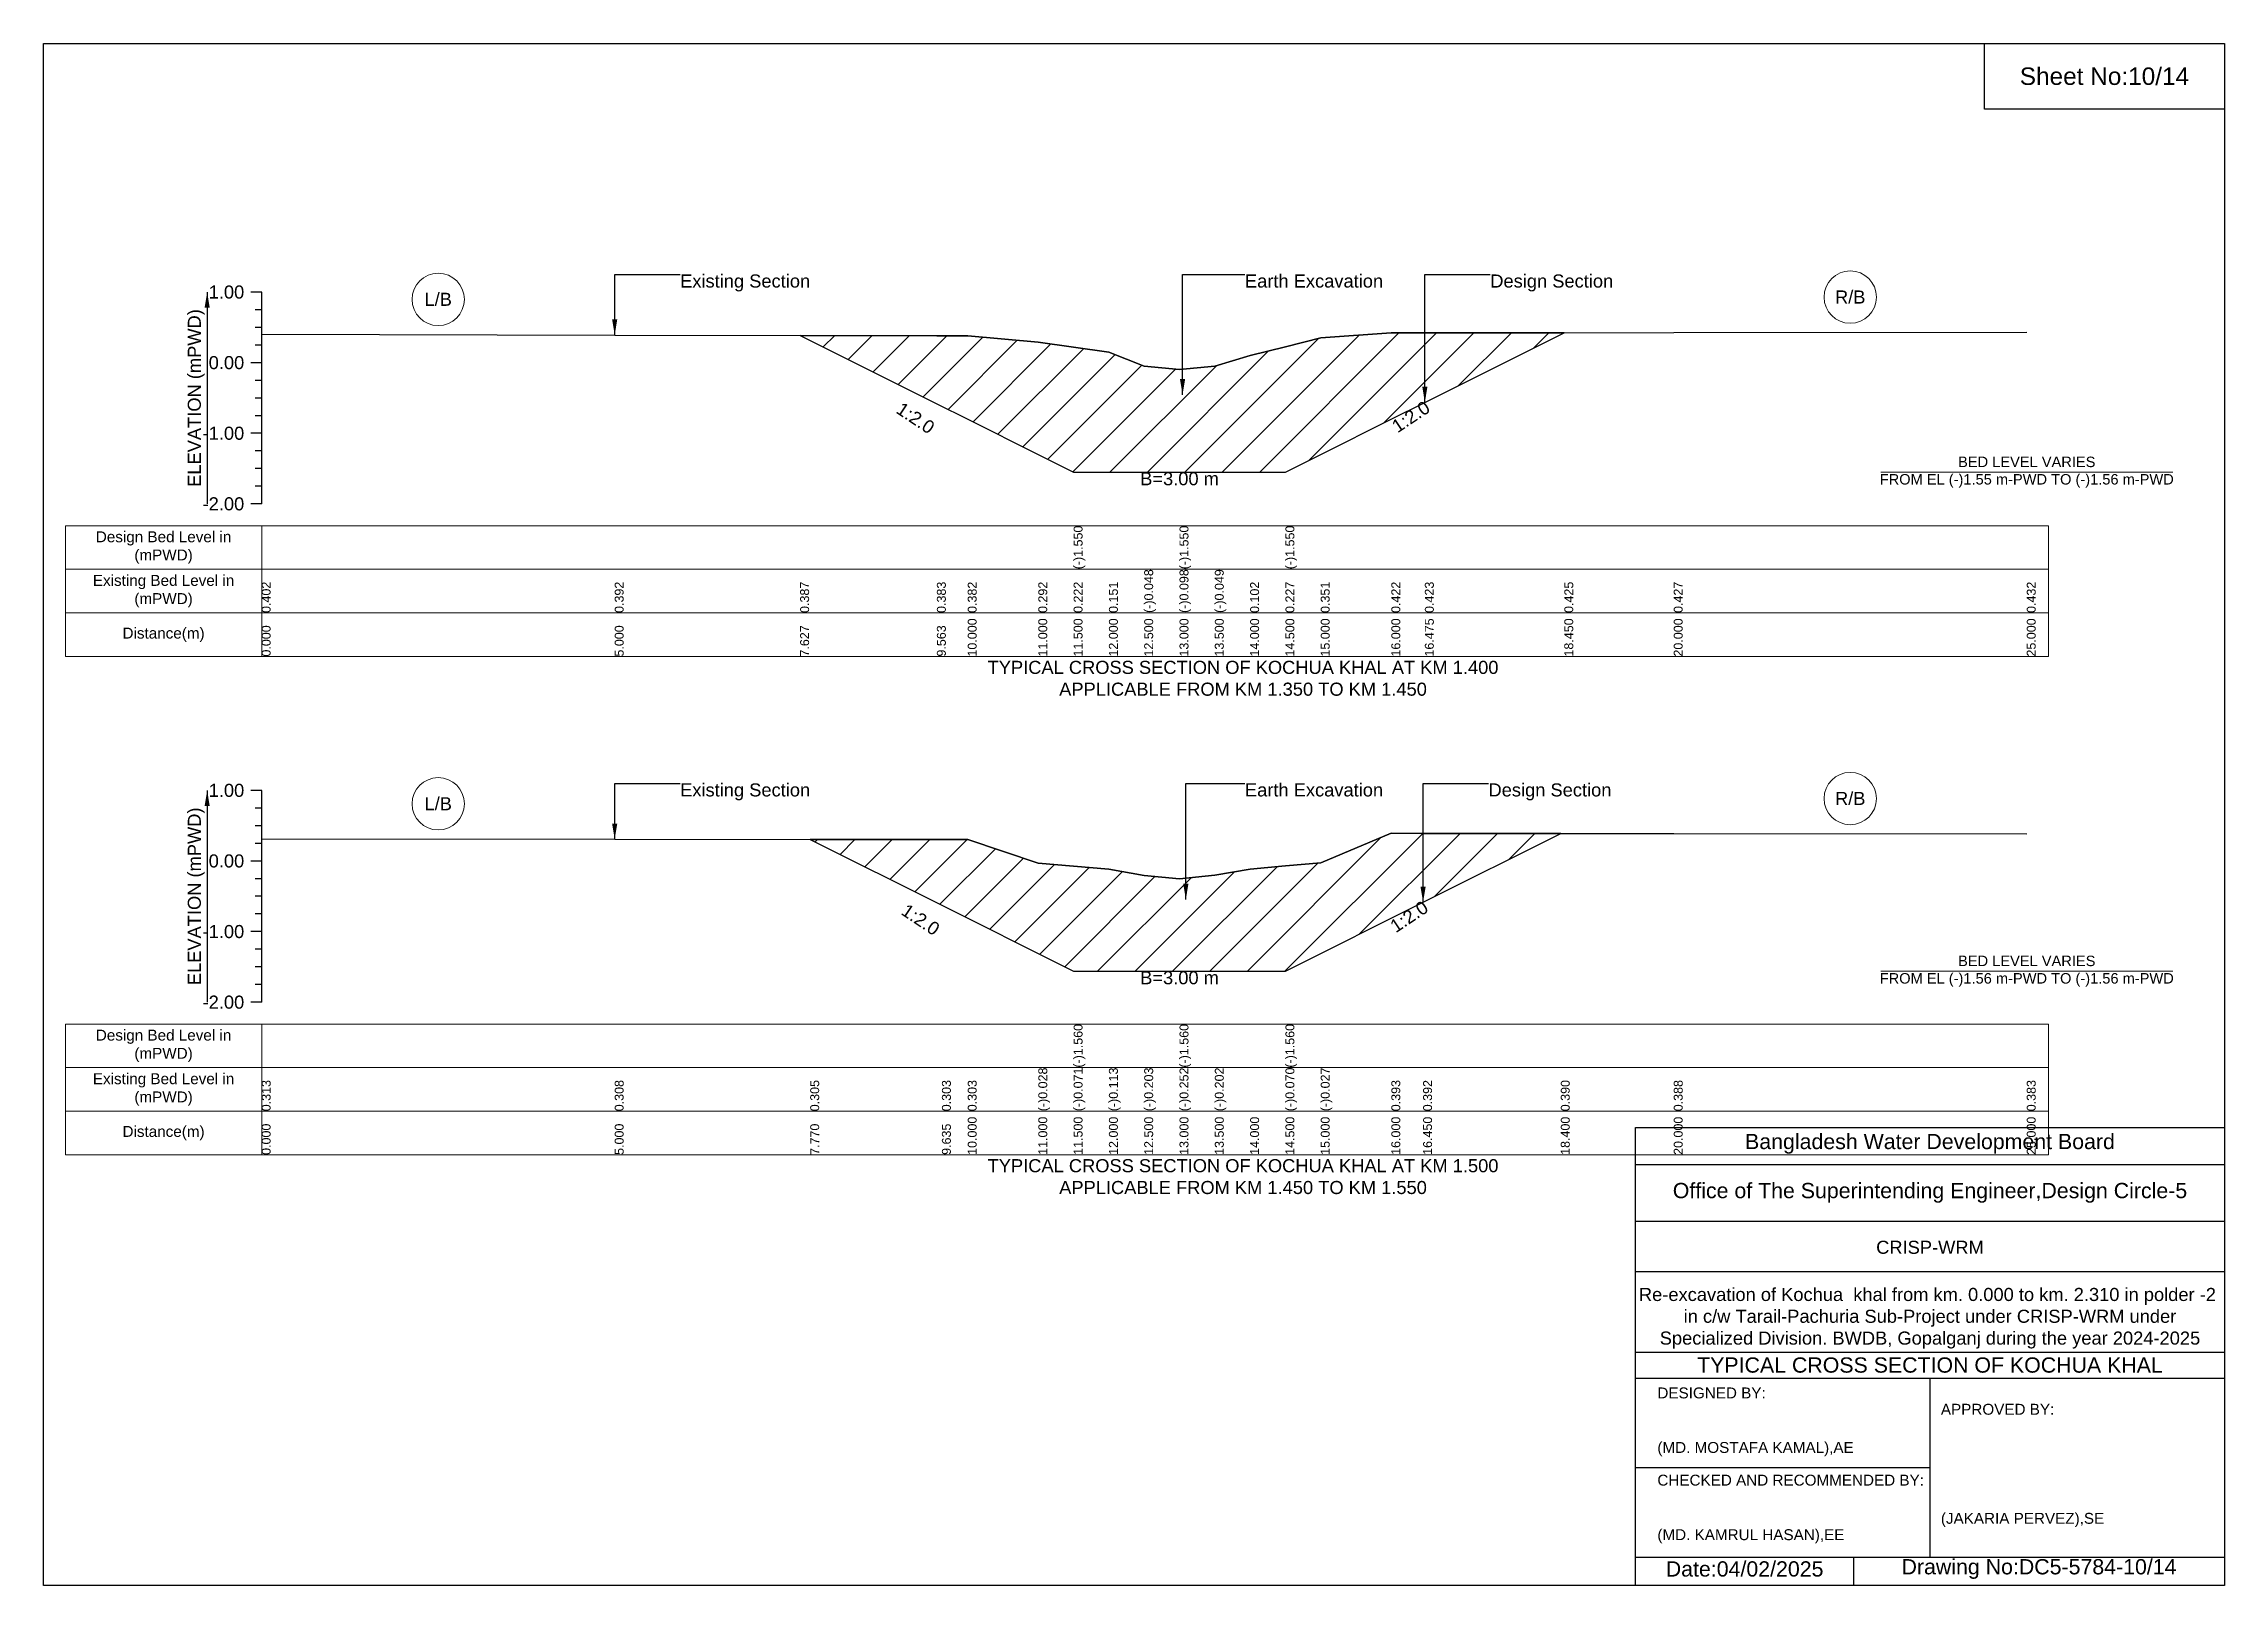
# Model space of a CAD drawing. Header units: inches. Extents: x 91000 to 258000, y -5743 to 6664.
# Drawn here: x 200000 to 208000, y -5656 to 0 of the extents above; entities that cross this region are included whole.
import ezdxf

# ---------------------------------------------------------------- set-up
doc = ezdxf.new("R2010")
doc.units = ezdxf.units.IN
doc.header["$LTSCALE"] = 7
doc.header["$MEASUREMENT"] = 0
for name, color, linetype, lineweight in [('Cross section Data Border', 7, 'Continuous', 9), ('Cross Section Labels', 7, 'Continuous', 9), ('Existing_Bed_Level for Xsection', 7, 'Continuous', 25)]:
    doc.layers.add(name, color=color, linetype=linetype, lineweight=lineweight)
doc.styles.get("Standard").update_dxf_attribs({"font": 'arial.ttf'})
doc.dimstyles.get("Standard").update_dxf_attribs({"dimtxt": 0.18, "dimasz": 0.18, "dimexe": 0.18, "dimexo": 0.0625, "dimgap": 0.09, "dimtad": 0, "dimtih": 1, "dimtoh": 1, "dimdec": 4, "dimzin": 0, "dimdsep": 46, "dimtxsty": 'Standard', "dimcen": 0.09, "dimadec": 0, "dimazin": 0, "dimtfac": 1, "dimtdec": 4, "dimtofl": 0, "dimtmove": 0, "dimatfit": 3, "dimfxl": 1, "dimtolj": 1, "dimtzin": 0, "dimarcsym": 0})

msp = doc.modelspace()

# ---------------------------------------------------------------- texts
at = {"attachment_point": 5}
for s, insert, char_height in [('Sheet No:10/14', (207560, -120), 64), ('Bangladesh Water Development Board', (206920, -4036), 56), ('Office of The Superintending Engineer,Design Circle-5', (206920, -4216), 56)]:
    msp.add_mtext(s, dxfattribs=dict(at, insert=insert, char_height=char_height))
for s, insert, char_height, width, attachment_point in [('CRISP-WRM', (206920, -4416), 48, 2240, 5), ('Re-excavation of Kochua  khal from km. 0.000 to km. 2.310 in polder -2  in c/w Tarail-Pachuria Sub-Project under CRISP-WRM under Specialized Division. BWDB, Gopalganj during the year 2024-2025', (206920, -4676), 48, 2160, 5), ('TYPICAL CROSS SECTION OF KOCHUA KHAL', (206920, -4848), 56, 2240, 5), ('DESIGNED BY:^J^J^J(MD. MOSTAFA KAMAL),AE', (205920, -5056), 40, 1120, 4), ('APPROVED BY:^J^J^J^J^J^J(JAKARIA PERVEZ),SE', (206960, -5216), 40, 1120, 4), ('CHECKED AND RECOMMENDED BY:^J^J^J(MD. KAMRUL HASAN),EE', (205920, -5376), 40, 1120, 4), ('Date:04/02/2025', (206240, -5596), 56, 1120, 5), ('Drawing No:DC5-5784-10/14', (207320, -5596), 56, 1760, 5)]:
    msp.add_mtext(s, dxfattribs=dict(insert=insert, char_height=char_height, width=width, attachment_point=attachment_point))
at = {"layer": 'Cross section Data Border', "char_height": 40, "width": 640, "attachment_point": 5}
for s, insert in [('Design Bed Level in (mPWD)', (200440, -1848.6)), ('Existing Bed Level in (mPWD)', (200440, -2008.6)), ('Distance(m)', (200440, -2168.6)), ('Design Bed Level in (mPWD)', (200440, -3676.7)), ('Existing Bed Level in (mPWD)', (200440, -3836.7)), ('Distance(m)', (200440, -3996.7))]:
    msp.add_mtext(s, dxfattribs=dict(at, insert=insert))
at = {"layer": 'Cross Section Labels'}
for s, insert, char_height, attachment_point in [('Existing Section', (202335, -846.9), 48, 1), ('Earth Excavation', (204407, -846.9), 48, 1), ('Design Section', (205307, -846.9), 48, 1), ('L/B', (201447.5, -938.3), 48, 5), ('R/B', (206627.5, -929.9), 48, 5), ('BED LEVEL VARIES ^JFROM EL (-)1.55 m-PWD TO (-)1.56 m-PWD', (207275, -1572.1), 38.4, 5), ('B=3.00 m', (204167, -1572.1), 48, 2), ('TYPICAL CROSS SECTION OF KOCHUA KHAL AT KM 1.400^JAPPLICABLE FROM KM 1.350 TO KM 1.450', (204400, -2328.6), 48, 5), ('Existing Section', (202335, -2713.8), 48, 1), ('Earth Excavation', (204407, -2713.8), 48, 1), ('Design Section', (205300.5, -2713.8), 48, 1), ('L/B', (201447.5, -2788.8), 48, 5), ('R/B', (206627.5, -2769.4), 48, 5), ('BED LEVEL VARIES ^JFROM EL (-)1.56 m-PWD TO (-)1.56 m-PWD', (207275, -3402.8), 38.4, 5), ('B=3.00 m', (204167, -3402.8), 48, 2), ('TYPICAL CROSS SECTION OF KOCHUA KHAL AT KM 1.500^JAPPLICABLE FROM KM 1.450 TO KM 1.550', (204400, -4156.7), 48, 5)]:
    msp.add_mtext(s, dxfattribs=dict(at, insert=insert, char_height=char_height, attachment_point=attachment_point))
at = {"layer": 'Cross Section Labels', "char_height": 48, "attachment_point": 2}
for insert, rotation in [((203212.1, -1353.6), 326.30993), ((205002.3, -1348.7), 33.69007), ((203230.7, -3193.6), 326.30993), ((204995.8, -3182.6), 33.69007)]:
    msp.add_mtext('1:2.0', dxfattribs=dict(at, insert=insert, rotation=rotation))
at = {"layer": 'Existing_Bed_Level for Xsection', "char_height": 48, "attachment_point": 6}
for s, insert in [('1.00', (200736, -911.6)), ('0.00', (200736, -1170.6)), ('-1.00', (200736, -1429.6)), ('-2.00', (200736, -1688.6)), ('1.00', (200736, -2739.7)), ('0.00', (200736, -2998.7)), ('-1.00', (200736, -3257.7)), ('-2.00', (200736, -3516.7))]:
    msp.add_mtext(s, dxfattribs=dict(at, insert=insert))
at = {"layer": 'Existing_Bed_Level for Xsection', "rotation": 90}
for s, insert, char_height, attachment_point in [('ELEVATION (mPWD)', (200560, -1300.1), 48, 5), ('(-)1.550', (203778.5, -1928.6), 32.8, 1), ('(-)1.550', (204167, -1928.6), 32.8, 1), ('(-)1.550', (204555.5, -1928.6), 32.8, 1), ('0.402', (200800, -2088.6), 32.8, 1), ('0.392', (202095, -2088.6), 32.8, 1), ('0.387', (202775.3, -2088.6), 32.8, 1), ('0.383', (203276.9, -2088.6), 32.8, 1), ('0.382', (203390, -2088.6), 32.8, 1), ('0.292', (203649, -2088.6), 32.8, 1), ('0.222', (203778.5, -2088.6), 32.8, 1), ('0.151', (203908, -2088.6), 32.8, 1), ('(-)0.048', (204037.5, -2088.6), 32.8, 1), ('(-)0.098', (204167, -2088.6), 32.8, 1), ('(-)0.049', (204296.5, -2088.6), 32.8, 1), ('0.102', (204426, -2088.6), 32.8, 1), ('0.227', (204555.5, -2088.6), 32.8, 1), ('0.351', (204685, -2088.6), 32.8, 1), ('0.422', (204944, -2088.6), 32.8, 1), ('0.423', (205067, -2088.6), 32.8, 1), ('0.425', (205578.6, -2088.6), 32.8, 1), ('0.427', (205980, -2088.6), 32.8, 1), ('0.432', (207275, -2088.6), 32.8, 1), ('0.000', (200800, -2248.6), 32.8, 1), ('5.000', (202095, -2248.6), 32.8, 1), ('7.627', (202775.3, -2248.6), 32.8, 1), ('9.563', (203276.9, -2248.6), 32.8, 1), ('10.000', (203390, -2248.6), 32.8, 1), ('11.000', (203649, -2248.6), 32.8, 1), ('11.500', (203778.5, -2248.6), 32.8, 1), ('12.000', (203908, -2248.6), 32.8, 1), ('12.500', (204037.5, -2248.6), 32.8, 1), ('13.000', (204167, -2248.6), 32.8, 1), ('13.500', (204296.5, -2248.6), 32.8, 1), ('14.000', (204426, -2248.6), 32.8, 1), ('14.500', (204555.5, -2248.6), 32.8, 1), ('15.000', (204685, -2248.6), 32.8, 1), ('16.000', (204944, -2248.6), 32.8, 1), ('16.475', (205067, -2248.6), 32.8, 1), ('18.450', (205578.6, -2248.6), 32.8, 1), ('20.000', (205980, -2248.6), 32.8, 1), ('25.000', (207275, -2248.6), 32.8, 1), ('ELEVATION (mPWD)', (200560, -3128.2), 48, 5), ('(-)1.560', (203778.5, -3756.7), 32.8, 1), ('(-)1.560', (204167, -3756.7), 32.8, 1), ('(-)1.560', (204555.5, -3756.7), 32.8, 1), ('(-)0.028', (203649, -3916.7), 32.8, 1), ('(-)0.071', (203778.5, -3916.7), 32.8, 1), ('(-)0.113', (203908, -3916.7), 32.8, 1), ('(-)0.203', (204037.5, -3916.7), 32.8, 1), ('(-)0.252', (204167, -3916.7), 32.8, 1), ('(-)0.202', (204296.5, -3916.7), 32.8, 1), ('(-)0.070', (204555.5, -3916.7), 32.8, 1), ('(-)0.027', (204685, -3916.7), 32.8, 1), ('0.313', (200800, -3916.7), 32.8, 1), ('0.308', (202095, -3916.7), 32.8, 1), ('0.305', (202812.3, -3916.7), 32.8, 1), ('0.303', (203295.4, -3916.7), 32.8, 1), ('0.303', (203390, -3916.7), 32.8, 1), ('0.393', (204944, -3916.7), 32.8, 1), ('0.392', (205060.5, -3916.7), 32.8, 1), ('0.390', (205565.6, -3916.7), 32.8, 1), ('0.388', (205980, -3916.7), 32.8, 1), ('0.383', (207275, -3916.7), 32.8, 1), ('0.000', (200800, -4076.7), 32.8, 1), ('5.000', (202095, -4076.7), 32.8, 1), ('7.770', (202812.3, -4076.7), 32.8, 1), ('9.635', (203295.4, -4076.7), 32.8, 1), ('10.000', (203390, -4076.7), 32.8, 1), ('11.000', (203649, -4076.7), 32.8, 1), ('11.500', (203778.5, -4076.7), 32.8, 1), ('12.000', (203908, -4076.7), 32.8, 1), ('12.500', (204037.5, -4076.7), 32.8, 1), ('13.000', (204167, -4076.7), 32.8, 1), ('13.500', (204296.5, -4076.7), 32.8, 1), ('14.000', (204426, -4076.7), 32.8, 1), ('14.500', (204555.5, -4076.7), 32.8, 1), ('15.000', (204685, -4076.7), 32.8, 1), ('16.000', (204944, -4076.7), 32.8, 1), ('16.450', (205060.5, -4076.7), 32.8, 1), ('18.400', (205565.6, -4076.7), 32.8, 1), ('20.000', (205980, -4076.7), 32.8, 1), ('25.000', (207275, -4076.7), 32.8, 1)]:
    msp.add_mtext(s, dxfattribs=dict(at, insert=insert, char_height=char_height, attachment_point=attachment_point))

# ---------------------------------------------------------------- hatches: boundary and pattern name
at = {"layer": 'Existing_Bed_Level for Xsection'}
h = msp.add_hatch(dxfattribs=at)
h.set_pattern_fill('ANSI31', color=256, scale=777, style=0)
h.paths.add_polyline_path([(202775.3, -1070.5), (203276.9, -1321.3), (203390, -1377.8), (203649, -1507.3), (203778.5, -1572.1), (203908, -1572.1), (204037.5, -1572.1), (204167, -1572.1), (204296.5, -1572.1), (204426, -1572.1), (204555.5, -1572.1), (204685, -1507.3), (204944, -1377.8), (205067, -1316.3), (205578.6, -1060.5), (205067, -1061.2), (204944, -1061.3), (204685, -1079.7), (204555.5, -1112), (204426, -1144.2), (204296.5, -1183.3), (204167, -1196), (204037.5, -1183), (203908, -1131.5), (203778.5, -1113.2), (203649, -1095), (203390, -1071.7), (203276.9, -1071.5)])
h = msp.add_hatch(dxfattribs=at)
h.set_pattern_fill('ANSI31', color=256, scale=777, style=0)
h.paths.add_polyline_path([(202812.3, -2919.7), (203295.4, -3161.2), (203390, -3208.5), (203649, -3338), (203778.5, -3402.8), (203908, -3402.8), (204037.5, -3402.8), (204167, -3402.8), (204296.5, -3402.8), (204426, -3402.8), (204555.5, -3402.8), (204685, -3338), (204944, -3208.5), (205060.5, -3150.2), (205565.6, -2897.7), (205060.5, -2897.1), (204944, -2896.9), (204685, -3005.7), (204555.5, -3016.9), (204426, -3028), (204296.5, -3051.1), (204167, -3064), (204037.5, -3051.3), (203908, -3028), (203778.5, -3017), (203649, -3006), (203390, -2920.3), (203295.4, -2920.2)])

# ---------------------------------------------------------------- linework, layer by layer
for points in [[(200000, 0), (208000, 0), (208000, -5656), (200000, -5656)], [(207120, 0), (208000, 0), (208000, -240), (207120, -240)]]:
    msp.add_lwpolyline(points, close=True)
for points in [[(205840, -5656), (205840, -3976), (208000, -3976)], [(205840, -4112), (208000, -4112)], [(205840, -4320), (208000, -4320)], [(205840, -4504), (208000, -4504)], [(205840, -4800), (208000, -4800)], [(205840, -4896), (208000, -4896)], [(206920, -4896), (206920, -5552)], [(205840, -5224), (206920, -5224)], [(205840, -5552), (208000, -5552)], [(206640, -5552), (206640, -5656)]]:
    msp.add_lwpolyline(points)
at = {"layer": 'Cross section Data Border'}
for points in [[(200080, -1768.6), (207355, -1768.6), (207355, -2248.6), (200080, -2248.6)], [(200080, -3596.7), (207355, -3596.7), (207355, -4076.7), (200080, -4076.7)]]:
    msp.add_lwpolyline(points, close=True, dxfattribs=at)
for points in [[(200800, -1768.6), (200800, -2248.6)], [(200080, -1928.6), (207355, -1928.6)], [(200080, -2088.6), (207355, -2088.6)], [(200800, -3596.7), (200800, -4076.7)], [(200080, -3756.7), (207355, -3756.7)], [(200080, -3916.7), (207355, -3916.7)]]:
    msp.add_lwpolyline(points, dxfattribs=at)
at = {"layer": 'Cross Section Labels'}
for points in [[(206739.2, -1572.1), (207810.8, -1572.1)], [(206739.2, -3402.8), (207810.8, -3402.8)]]:
    msp.add_lwpolyline(points, dxfattribs=at)
for centre in [(201447.5, -938.3), (206627.5, -929.9), (201447.5, -2788.8), (206627.5, -2769.4)]:
    msp.add_circle(centre, 96, dxfattribs=at)
at = {"layer": 'Existing_Bed_Level for Xsection'}
for points in [[(200800, -911.6), (200760, -911.6)], [(200800, -1688.6), (200800, -1429.6), (200800, -1170.6), (200800, -911.6)], [(200800, -976.4), (200776, -976.4)], [(200800, -1041.1), (200776, -1041.1)], [(200800, -1105.9), (200776, -1105.9)], [(200800, -1066.5), (202095, -1069.1), (202775.3, -1070.5), (203276.9, -1071.5), (203390, -1071.7), (203649, -1095), (203778.5, -1113.2), (203778.5, -1113.2), (203908, -1131.5), (204037.5, -1183), (204167, -1196), (204167, -1196), (204296.5, -1183.3), (204426, -1144.2), (204555.5, -1112), (204555.5, -1112), (204685, -1079.7), (204944, -1061.3), (205067, -1061.2), (205578.6, -1060.5), (205980, -1060), (207275, -1058.7)], [(200800, -1170.6), (200760, -1170.6)], [(200800, -1235.4), (200776, -1235.4)], [(200800, -1300.1), (200776, -1300.1)], [(200800, -1429.6), (200760, -1429.6)], [(200800, -1364.9), (200776, -1364.9)], [(200800, -1494.4), (200776, -1494.4)], [(200800, -1559.1), (200776, -1559.1)], [(200800, -1623.9), (200776, -1623.9)], [(200800, -1688.6), (200760, -1688.6)], [(200800, -2739.7), (200760, -2739.7)], [(200800, -3516.7), (200800, -3257.7), (200800, -2998.7), (200800, -2739.7)], [(200800, -2804.5), (200776, -2804.5)], [(200800, -2869.2), (200776, -2869.2)], [(200800, -2934), (200776, -2934)], [(200800, -2917.7), (202095, -2919), (202812.3, -2919.7), (203295.4, -2920.2), (203390, -2920.3), (203649, -3006), (203778.5, -3017), (203778.5, -3017), (203908, -3028), (204037.5, -3051.3), (204167, -3064), (204167, -3064), (204296.5, -3051.1), (204426, -3028), (204555.5, -3016.9), (204555.5, -3016.9), (204685, -3005.7), (204944, -2896.9), (205060.5, -2897.1), (205565.6, -2897.7), (205980, -2898.2), (207275, -2899.5)], [(200800, -2998.7), (200760, -2998.7)], [(200800, -3063.5), (200776, -3063.5)], [(200800, -3128.2), (200776, -3128.2)], [(200800, -3193), (200776, -3193)], [(200800, -3257.7), (200760, -3257.7)], [(200800, -3322.5), (200776, -3322.5)], [(200800, -3387.2), (200776, -3387.2)], [(200800, -3516.7), (200760, -3516.7)], [(200800, -3452), (200776, -3452)]]:
    msp.add_lwpolyline(points, dxfattribs=at)
for points in [[(202775.3, -1070.5), (203276.9, -1321.3), (203390, -1377.8), (203649, -1507.3), (203778.5, -1572.1), (203778.5, -1572.1), (203908, -1572.1), (204037.5, -1572.1), (204167, -1572.1), (204167, -1572.1), (204296.5, -1572.1), (204426, -1572.1), (204555.5, -1572.1), (204555.5, -1572.1), (204685, -1507.3), (204944, -1377.8), (205067, -1316.3), (205578.6, -1060.5), (205067, -1061.2), (204944, -1061.3), (204685, -1079.7), (204555.5, -1112), (204555.5, -1112), (204426, -1144.2), (204296.5, -1183.3), (204167, -1196), (204167, -1196), (204037.5, -1183), (203908, -1131.5), (203778.5, -1113.2), (203778.5, -1113.2), (203649, -1095), (203390, -1071.7), (203276.9, -1071.5)], [(202812.3, -2919.7), (202812.3, -2919.7), (203295.4, -3161.2), (203390, -3208.5), (203649, -3338), (203778.5, -3402.8), (203778.5, -3402.8), (203908, -3402.8), (204037.5, -3402.8), (204167, -3402.8), (204167, -3402.8), (204296.5, -3402.8), (204426, -3402.8), (204555.5, -3402.8), (204555.5, -3402.8), (204685, -3338), (204944, -3208.5), (205060.5, -3150.2), (205565.6, -2897.7), (205565.6, -2897.7), (205565.6, -2897.7), (205060.5, -2897.1), (204944, -2896.9), (204685, -3005.7), (204555.5, -3016.9), (204555.5, -3016.9), (204426, -3028), (204296.5, -3051.1), (204167, -3064), (204167, -3064), (204037.5, -3051.3), (203908, -3028), (203778.5, -3017), (203778.5, -3017), (203649, -3006), (203390, -2920.3), (203295.4, -2920.2), (202812.3, -2919.7)]]:
    msp.add_lwpolyline(points, close=True, dxfattribs=at)

msp.set_redraw_order([(e.dxf.handle, doc.entitydb.next_handle()) for e in msp.query("TEXT MTEXT ATTDEF DIMENSION ARC_DIMENSION")])  # texts and dimensions are drawn at this point

# ---------------------------------------------------------------- leaders
at = {"layer": 'Cross Section Labels', "annotation_type": 0, "has_hookline": 1, "hookline_direction": 0}
for points, text_width in [([(202095, -1069.1), (202095, -846.9), (202334.9, -846.9)], 467.2), ([(204178.1, -1288.2), (204178.1, -846.9), (204406.9, -846.9)], 497), ([(205067, -1316.3), (205067, -846.9), (205307, -846.9)], 441.2), ([(202095, -2919), (202095, -2713.8), (202334.9, -2713.8)], 467.2), ([(204190.2, -3139.9), (204190.2, -2713.8), (204406.9, -2713.8)], 497), ([(205060.5, -3150.2), (205060.5, -2713.8), (205300.5, -2713.8)], 441.2)]:
    msp.add_leader(points, dimstyle='Standard', override={"dimasz": 57.6}, dxfattribs=dict(at, text_width=text_width))
at = {"layer": 'Existing_Bed_Level for Xsection'}
for points in [[(200600, -911.6), (200600, -1688.6)], [(200600, -2739.7), (200600, -3516.7)]]:
    msp.add_leader(points, dimstyle='Standard', override={"dimasz": 57.6}, dxfattribs=at)

doc.saveas('drawing.dxf')
